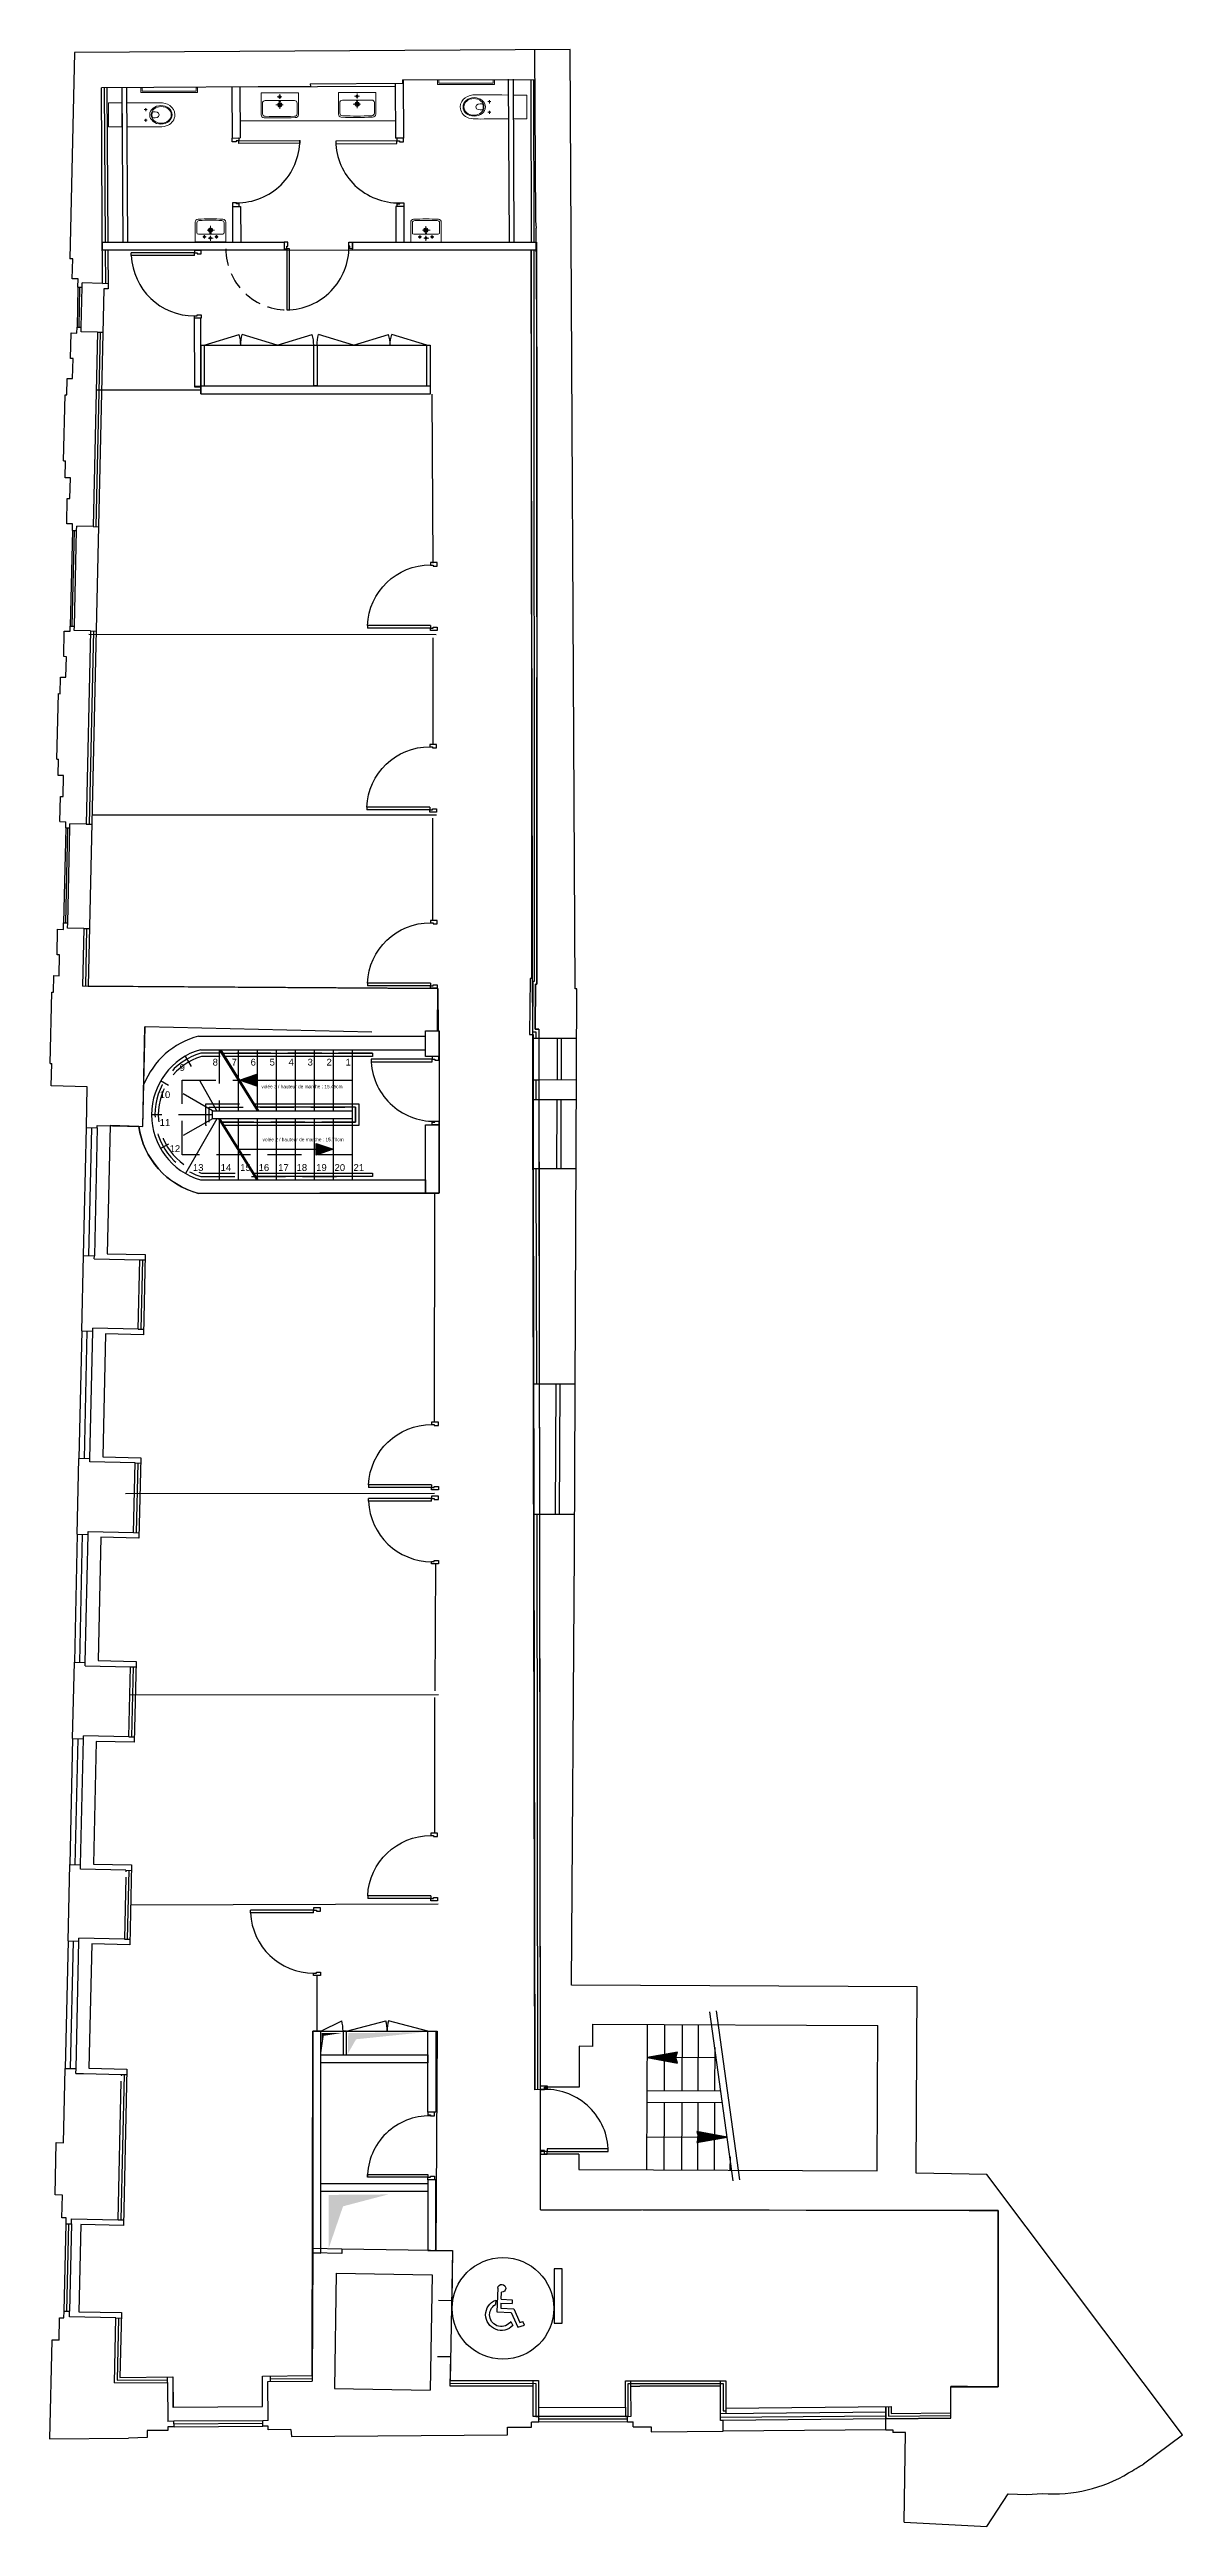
# Model space of a CAD drawing. Header units: metres. Extents: x -16.5 to 15.2, y -6.9 to 57.6.
# Drawn here: x -16.27 to 0.44, y 21.05 to 57.59 of the extents above; entities that cross this region are included whole.
import ezdxf

# ---------------------------------------------------------------- set-up
doc = ezdxf.new("R2010")
doc.units = ezdxf.units.M
doc.header["$LTSCALE"] = 2000
for name, pattern in [('92CRH-CVH 01 Structure_Diff$0$CACHE', [0.000375, 0.00025, -0.000125]), ('AXES2', [0.028575, 0.01905, -0.003175, 0.003175, -0.003175]), ('CACHE', [0.000375, 0.00025, -0.000125]), ('CACHE2', [0.004762, 0.003175, -0.001587]), ('HIDDEN2', [0.0001875, 0.000125, -6.25e-05])]:
    doc.linetypes.add(name, pattern=pattern)
doc.layers.get('0').update_dxf_attribs({"true_color": 0x000000})
for name, color, linetype, true_color in [('01-FAC_CHASSIS EXI', 4, 'Continuous', 0x00ffff), ('02-ISOLATION', 6, 'Continuous', 0xff00ff), ('A-num pièce', 1, 'Continuous', 0xff0000), ('A-placo', 30, 'Continuous', 0xff7f00), ('A-projet', 7, 'Continuous', 0x5b6280), ('A-vitré', 7, 'Continuous', 0x61becc)]:
    doc.layers.add(name, color=color, linetype=linetype, true_color=true_color)
doc.layers.add('A-portes', color=7, linetype='Continuous', lineweight=25, true_color=0x000000)
doc.styles.add('Arial Regular', font='arial.ttf')

msp = doc.modelspace()

# ---------------------------------------------------------------- texts
at = {"color": 0, "linetype": 'ByBlock', "lineweight": 18, "char_height": 0.1, "attachment_point": 1, "rotation": 359.5595, "style": 'Arial Regular'}
for s, insert, width in [('9', (-14.346, 42.621), 0.34348), ('8', (-13.859, 42.701), 0.34348), ('7', (-13.579, 42.701), 0.34239), ('6', (-13.299, 42.701), 0.34239), ('5', (-13.019, 42.701), 0.34457), ('4', (-12.739, 42.701), 0.3413), ('3', (-12.459, 42.701), 0.34239), ('2', (-12.179, 42.701), 0.34022), ('1', (-11.899, 42.701), 0.30435), ('10', (-14.64, 42.222), 0.49674), ('11', (-14.64, 41.811), 0.4587), ('12', (-14.494, 41.426), 0.49457), ('13', (-14.15, 41.147), 0.49674), ('14', (-13.741, 41.147), 0.49565), ('15', (-13.452, 41.147), 0.49891), ('16', (-13.181, 41.147), 0.49674), ('17', (-12.892, 41.147), 0.49674), ('18', (-12.621, 41.147), 0.49783), ('19', (-12.332, 41.147), 0.49783), ('20', (-12.061, 41.147), 0.49674), ('21', (-11.781, 41.147), 0.4587)]:
    msp.add_mtext(s, dxfattribs=dict(at, insert=insert, width=width))
at = {"color": 0, "linetype": 'Continuous', "lineweight": -2, "char_height": 0.05, "width": 2.46848, "attachment_point": 7, "style": 'Arial Regular'}
for s, insert in [('volée 3 / hauteur de marche : 15.45cm', (-13.14, 42.265)), ('volée 2 / hauteur de marche : 15.70cm', (-13.123, 41.484))]:
    msp.add_mtext(s, dxfattribs=dict(at, insert=insert))

# ---------------------------------------------------------------- blocks, each defined once
blk = doc.blocks.new('P_93100')
at = {"color": 0, "linetype": 'ByBlock', "lineweight": -2}
for p, q in [((0.425, 0.93), (0.465, 0.93)), ((0.425, 0), (0.425, 0.93)), ((0.465, 0), (0.465, 0.93)), ((-0.5, -0.1), (-0.5, 0)), ((-0.5, 0), (-0.465, 0)), ((-0.465, 0), (-0.465, -0.04)), ((0.425, 0), (0.465, 0)), ((0.465, 0), (0.465, -0.04)), ((0.5, 0), (0.465, 0)), ((0.5, -0.1), (0.5, 0)), ((-0.45, -0.1), (-0.5, -0.1)), ((-0.465, -0.04), (-0.45, -0.04)), ((-0.45, -0.04), (-0.45, -0.1)), ((0.465, -0.04), (0.45, -0.04)), ((0.45, -0.04), (0.45, -0.1)), ((0.45, -0.1), (0.5, -0.1))]:
    blk.add_line(p, q, dxfattribs=at)
blk.add_arc((0.465, 0), 0.931, 92.4628, 180, dxfattribs=at)
blk = doc.blocks.new('wc PMR')
at = {"color": 0, "linetype": 'ByBlock', "lineweight": -2}
for points in [[(-0.4, 0.241), (-0.4, 0.261), (-0.35, 0.261), (-0.35, 1.061), (-0.4, 1.061), (-0.4, 1.081), (-0.33, 1.081), (-0.33, 0.241)], [(0.175, -0.035), (0.175, -0.235), (-0.175, -0.235), (-0.175, -0.035)]]:
    blk.add_lwpolyline(points, close=True, dxfattribs=at)
for points in [[(-0.136, 0.672), (-0.105, 0.714), (-0.061, 0.745), (0, 0.745)], [(-0.178, 0.524), (-0.178, 0.572), (-0.167, 0.629), (-0.136, 0.672)], [(0.175, 0.035), (0.175, 0.035), (-0.175, 0.035), (-0.175, 0.035)], [(-0.098, 0.315), (-0.098, 0.315), (-0.052, 0.315), (-0.052, 0.315)], [(-0.078, 0.337), (-0.078, 0.337), (-0.078, 0.293), (-0.078, 0.293)], [(0.057, 0.315), (0.057, 0.315), (0.103, 0.315), (0.103, 0.315)], [(0.077, 0.337), (0.077, 0.337), (0.077, 0.294), (0.077, 0.294)]]:
    blk.add_open_spline(points, degree=3, dxfattribs=at)
for points, knots in [([(0, 0.745), (0, 0.745), (0.072, 0.745), (0.123, 0.702), (0.152, 0.647)], [0.5714286, 0.5714286, 0.5714286, 0.5714286, 0.5714286, 0.7142857, 0.7142857, 0.7142857, 0.7142857]), ([(-0.175, 0.035), (-0.175, 0.035), (-0.179, 0.311), (-0.179, 0.418), (-0.178, 0.524)], [0.1428571, 0.1428571, 0.1428571, 0.1428571, 0.1428572, 0.2857143, 0.2857143, 0.2857143, 0.2857143]), ([(0, 0.704), (0.075, 0.704), (0.136, 0.631), (0.136, 0.54), (0.136, 0.54), (0.136, 0.449), (0.075, 0.375), (0, 0.375), (0, 0.375), (-0.076, 0.375), (-0.137, 0.449), (-0.137, 0.54), (-0.137, 0.54), (-0.137, 0.631), (-0.076, 0.704), (0, 0.704)], [0, 0, 0, 0, 0.25, 0.25, 0.25, 0.25, 0.5, 0.5, 0.5, 0.5, 0.75, 0.75, 0.75, 0.75, 1, 1, 1, 1]), ([(0, 0.692), (0.068, 0.692), (0.123, 0.626), (0.123, 0.545), (0.123, 0.545), (0.123, 0.463), (0.068, 0.397), (0, 0.397), (0, 0.397), (-0.068, 0.397), (-0.123, 0.463), (-0.123, 0.545), (-0.123, 0.545), (-0.123, 0.626), (-0.068, 0.692), (0, 0.692)], [0, 0, 0, 0, 0.25, 0.25, 0.25, 0.25, 0.5, 0.5, 0.5, 0.5, 0.75, 0.75, 0.75, 0.75, 1, 1, 1, 1]), ([(0.045, 0.424), (0.045, 0.42), (0.042, 0.415), (0.038, 0.414), (0.038, 0.414), (0.026, 0.409), (0.013, 0.406), (0, 0.406), (0, 0.406), (-0.013, 0.406), (-0.026, 0.409), (-0.038, 0.414), (-0.038, 0.414), (-0.042, 0.415), (-0.045, 0.42), (-0.045, 0.425), (-0.045, 0.425), (-0.043, 0.457), (-0.046, 0.515), (0, 0.515), (0, 0.515), (0.046, 0.515), (0.044, 0.459), (0.045, 0.424)], [0, 0, 0, 0, 0.166667, 0.166667, 0.166667, 0.166667, 0.333333, 0.333333, 0.333333, 0.333333, 0.5, 0.5, 0.5, 0.5, 0.666667, 0.666667, 0.666667, 0.666667, 0.833333, 0.833333, 0.833333, 0.833333, 1, 1, 1, 1]), ([(0.152, 0.647), (0.152, 0.647), (0.171, 0.608), (0.178, 0.563), (0.178, 0.524)], [0.7142857, 0.7142857, 0.7142857, 0.7142857, 0.7142857, 0.8571429, 0.8571429, 0.8571429, 0.8571429]), ([(0.178, 0.524), (0.178, 0.524), (0.179, 0.417), (0.178, 0.311), (0.175, 0.035)], [0.8571429, 0.8571429, 0.8571429, 0.8571429, 0.8571429, 1, 1, 1, 1]), ([(-0.078, 0.322), (-0.074, 0.322), (-0.07, 0.319), (-0.07, 0.315), (-0.07, 0.315), (-0.07, 0.311), (-0.074, 0.307), (-0.078, 0.307), (-0.078, 0.307), (-0.082, 0.307), (-0.085, 0.311), (-0.085, 0.315), (-0.085, 0.315), (-0.085, 0.319), (-0.082, 0.322), (-0.078, 0.322)], [0, 0, 0, 0, 0.25, 0.25, 0.25, 0.25, 0.5, 0.5, 0.5, 0.5, 0.75, 0.75, 0.75, 0.75, 1, 1, 1, 1]), ([(0.077, 0.322), (0.082, 0.322), (0.085, 0.319), (0.085, 0.315), (0.085, 0.315), (0.085, 0.311), (0.082, 0.307), (0.077, 0.307), (0.077, 0.307), (0.073, 0.307), (0.07, 0.311), (0.07, 0.315), (0.07, 0.315), (0.07, 0.319), (0.073, 0.322), (0.077, 0.322)], [0, 0, 0, 0, 0.25, 0.25, 0.25, 0.25, 0.5, 0.5, 0.5, 0.5, 0.75, 0.75, 0.75, 0.75, 1, 1, 1, 1])]:
    blk.add_open_spline(points, degree=3, knots=knots, dxfattribs=at)
blk = doc.blocks.new('_U23')
at = {"color": 0, "linetype": 'ByBlock', "lineweight": -2}
for p, q in [((-0.059, 0.028), (-0.165, -0.093)), ((0.078, -0.006), (-0.059, 0.028)), ((-0.015, 0.115), (-0.025, 0.075)), ((0.091, 0.046), (-0.025, 0.075)), ((0.101, 0.086), (-0.015, 0.115)), ((0.091, 0.046), (0.078, -0.006)), ((0.101, 0.086), (0.119, 0.159)), ((0.17, 0.19), (0.108, -0.057)), ((0.154, 0.058), (0.143, 0.012)), ((-0.219, -0.108), (-0.192, -0.075)), ((-0.157, -0.149), (-0.219, -0.108)), ((-0.165, -0.093), (-0.192, -0.075)), ((-0.044, -0.019), (-0.157, -0.149)), ((-0.069, -0.111), (-0.1, -0.147)), ((0.108, -0.057), (-0.044, -0.019))]:
    blk.add_line(p, q, dxfattribs=at)
for centre, radius, start, end in [((0.051, -0.074), 0.168, 205.7208, 51.9423), ((0.051, -0.074), 0.126, 197.2374, 43.1014), ((0.129, 0.2), 0.0419, 345.9413, 255.9413)]:
    blk.add_arc(centre, radius, start, end, dxfattribs=at)
blk = doc.blocks.new('PORTE-GA')
at = {"color": 0, "linetype": 'Continuous', "lineweight": -2}
blk.add_line((0, 0), (-0.288, 0.958), dxfattribs=at)
at = {"color": 0, "linetype": 'ByBlock', "lineweight": -2}
blk.add_arc((0, 0), 1, 89.99886, 106.72288, dxfattribs=at)

# ---------------------------------------------------------------- hatches: boundary and pattern name
at = {"linetype": 'ByBlock', "lineweight": -2}
for points in [[(-13.461, 42.385), (-13.208, 42.472), (-13.208, 42.297)], [(-12.081, 41.365), (-12.334, 41.277), (-12.334, 41.452)], [(-12.251, 28.327), (-12.258, 28.023), (-12.221, 28.288), (-11.964, 28.328)], [(-11.86, 28.327), (-11.866, 28.023), (-11.744, 28.237), (-10.735, 28.341)], [(-7.002, 28.047), (-7.452, 27.968), (-7.003, 27.886), (-7.03, 27.966)], [(-6.72, 26.715), (-6.27, 26.793), (-6.719, 26.876), (-6.692, 26.795)], [(-12.147, 25.941), (-12.15, 25.148), (-11.936, 25.773), (-11.27, 25.948)]]:
    msp.add_hatch(color=0, dxfattribs=at).paths.add_polyline_path(points, flags=0)

# ---------------------------------------------------------------- linework, layer by layer
at = {"color": 0, "linetype": 'ByBlock', "lineweight": -2}
for p, q in [((-15.895, 57.546), (-15.964, 54.501)), ((-8.586, 57.588), (-15.895, 57.546)), ((-9.111, 57.585), (-9.097, 55.061)), ((-8.513, 43.734), (-8.586, 57.588)), ((-12.418, 57.042), (-15.498, 57.024)), ((-15.482, 54.139), (-15.498, 57.024)), ((-15.198, 57.026), (-15.185, 54.749)), ((-15.128, 57.026), (-15.115, 54.749)), ((-13.578, 57.035), (-13.574, 56.283)), ((-13.458, 57.036), (-13.454, 56.284)), ((-12.419, 57.082), (-11.059, 57.09)), ((-11.059, 57.14), (-9.109, 57.146)), ((-13.574, 56.283), (-13.454, 56.284)), ((-11.044, 56.282), (-11.164, 56.281)), ((-13.568, 55.273), (-13.448, 55.274)), ((-13.568, 55.273), (-13.565, 54.749)), ((-13.448, 55.274), (-13.445, 54.749)), ((-11.038, 55.272), (-11.158, 55.271)), ((-11.158, 55.271), (-11.158, 54.749)), ((-11.038, 55.272), (-11.038, 54.749)), ((-9.074, 52.855), (-9.086, 54.951)), ((-15.924, 54.499), (-15.964, 54.501)), ((-15.93, 54.207), (-15.924, 54.499)), ((-15.846, 54.085), (-15.843, 54.205)), ((-15.482, 54.139), (-15.784, 54.145)), ((-15.957, 53.031), (-15.948, 53.408)), ((-15.861, 53.406), (-15.859, 53.495)), ((-15.559, 53.421), (-15.624, 50.551)), ((-15.925, 52.734), (-15.918, 53.031)), ((-16.01, 52.496), (-16.004, 52.736)), ((-9.079, 43.801), (-9.074, 52.855)), ((-16.057, 51.521), (-16.035, 52.496)), ((-16.037, 51.271), (-16.032, 51.521)), ((-15.965, 50.964), (-15.958, 51.269)), ((-16.012, 50.594), (-16.004, 50.964)), ((-15.927, 50.493), (-15.925, 50.592)), ((-15.867, 50.492), (-15.865, 50.557)), ((-15.624, 50.551), (-15.865, 50.557)), ((-16.056, 48.633), (-16.048, 49.01)), ((-15.96, 49.008), (-15.959, 49.084)), ((-15.9, 49.017), (-15.899, 49.083)), ((-15.659, 49.012), (-15.723, 46.163)), ((-16.024, 48.329), (-16.017, 48.632)), ((-16.109, 48.086), (-16.104, 48.331)), ((-16.156, 47.121), (-16.135, 48.087)), ((-16.136, 46.879), (-16.131, 47.121)), ((-16.064, 46.568), (-16.057, 46.877)), ((-16.111, 46.199), (-16.103, 46.569)), ((-15.966, 46.106), (-15.964, 46.168)), ((-16.155, 44.235), (-16.147, 44.612)), ((-15.999, 44.628), (-15.997, 44.704)), ((-15.758, 44.623), (-15.777, 43.773)), ((-16.124, 43.926), (-16.117, 44.234)), ((-16.208, 43.682), (-16.203, 43.928)), ((-16.254, 42.63), (-16.23, 43.682)), ((-10.539, 43.737), (-15.777, 43.773)), ((-8.522, 35.429), (-8.488, 43.734)), ((-14.891, 41.703), (-14.858, 43.173)), ((-14.891, 41.703), (-14.858, 43.173)), ((-14.891, 41.703), (-14.858, 43.173)), ((-14.857, 43.176), (-11.51, 43.1)), ((-9.051, 43.139), (-9.027, 27.491)), ((-16.24, 42.3), (-16.232, 42.63)), ((-15.708, 42.288), (-16.24, 42.3)), ((-15.721, 41.685), (-15.708, 42.288)), ((-15.561, 41.681), (-15.561, 41.718)), ((-15.789, 38.688), (-15.764, 39.799)), ((-15.605, 39.749), (-15.604, 39.795)), ((-15.629, 38.684), (-15.628, 38.725)), ((-15.857, 35.689), (-15.831, 36.803)), ((-15.673, 36.753), (-15.671, 36.799)), ((-15.697, 35.685), (-15.696, 35.727)), ((-8.567, 29.033), (-8.522, 35.429)), ((-15.925, 32.673), (-15.899, 33.801)), ((-15.74, 33.748), (-15.739, 33.797)), ((-15.765, 32.669), (-15.764, 32.715)), ((-15.992, 29.688), (-15.967, 30.813)), ((-15.808, 30.746), (-15.807, 30.809)), ((-15.832, 29.684), (-15.831, 29.729)), ((-8.251, 28.132), (-8.25, 28.458)), ((-8.25, 28.458), (-4.048, 28.438)), ((-7.45, 28.454), (-7.46, 26.313)), ((-7.194, 28.453), (-7.199, 27.482)), ((-6.935, 28.452), (-6.939, 27.48)), ((-6.7, 28.451), (-6.704, 27.479)), ((-16.059, 26.71), (-16.034, 27.807)), ((-15.876, 27.733), (-15.874, 27.804)), ((-8.452, 28.133), (-8.455, 27.532)), ((-8.251, 28.132), (-8.452, 28.133)), ((-6.433, 27.964), (-7.03, 27.966)), ((-6.454, 28.116), (-6.457, 27.478)), ((-15.255, 25.573), (-15.208, 27.62)), ((-8.967, 27.491), (-8.967, 27.531)), ((-7.455, 27.483), (-6.365, 27.478)), ((-7.455, 27.31), (-6.341, 27.305)), ((-7.2, 27.308), (-7.204, 26.312)), ((-6.94, 27.307), (-6.945, 26.31)), ((-6.705, 27.306), (-6.709, 26.309)), ((-6.457, 27.305), (-6.462, 26.308)), ((-16.183, 25.942), (-16.165, 26.712)), ((-16.165, 26.712), (-16.059, 26.71)), ((-7.458, 26.799), (-6.692, 26.795)), ((-9.024, 26.081), (-9.025, 26.581)), ((-8.965, 26.541), (-8.965, 26.581)), ((-8.46, 26.542), (-8.46, 26.317)), ((-8.46, 26.317), (-4.058, 26.297)), ((-6.229, 26.502), (-6.23, 26.307)), ((-9.024, 25.721), (-9.024, 26.081)), ((-16.082, 25.605), (-16.075, 25.939)), ((-16.022, 25.516), (-16.02, 25.604)), ((-15.942, 25.514), (-15.94, 25.588)), ((-15.94, 25.588), (-15.255, 25.573)), ((-7.514, 25.719), (-2.702, 25.713)), ((-11.952, 25.146), (-10.32, 25.119)), ((-10.32, 25.12), (-10.331, 24.38)), ((-16.123, 23.796), (-16.116, 24.129)), ((-16.053, 24.127), (-16.051, 24.226)), ((-15.973, 24.141), (-15.971, 24.224)), ((-15.287, 24.126), (-15.973, 24.141)), ((-15.309, 23.169), (-15.287, 24.126)), ((-10.331, 24.38), (-10.528, 24.383)), ((-16.232, 23.799), (-16.265, 22.344)), ((-16.123, 23.796), (-16.232, 23.799)), ((-10.541, 23.558), (-10.345, 23.555)), ((-10.354, 23.122), (-10.345, 23.555)), ((-15.309, 23.169), (-14.525, 23.176)), ((-14.525, 23.176), (-14.52, 22.6)), ((-13.045, 23.189), (-12.394, 23.195)), ((-13.041, 22.611), (-13.045, 23.189)), ((-9.132, 22.672), (-9.134, 23.121)), ((-7.689, 22.675), (-7.69, 23.119)), ((-6.371, 23.118), (-7.558, 23.119)), ((-6.37, 22.614), (-6.371, 23.118)), ((-2.97, 22.647), (-2.971, 23.114)), ((-2.726, 23.113), (-2.971, 23.114)), ((-9.048, 22.671), (-9.132, 22.672)), ((-7.74, 22.674), (-7.689, 22.675)), ((-16.265, 22.344), (-15.102, 22.354)), ((-14.823, 22.361), (-15.102, 22.354)), ((-14.519, 22.466), (-14.825, 22.464)), ((-14.825, 22.464), (-14.823, 22.361)), ((-14.43, 22.601), (-14.52, 22.6)), ((-14.429, 22.521), (-14.52, 22.52)), ((-14.52, 22.52), (-14.519, 22.466)), ((-13.041, 22.611), (-13.119, 22.61)), ((-13.04, 22.531), (-13.119, 22.53)), ((-13.04, 22.476), (-13.04, 22.531)), ((-12.707, 22.479), (-13.04, 22.476)), ((-6.332, 22.614), (-6.37, 22.614)), ((-3.929, 22.477), (-6.331, 22.454)), ((-2.97, 22.647), (-3.931, 22.637)), ((-0.128, 21.974), (0.444, 22.402)), ((-2.439, 21.05), (-2.126, 21.533)), ((-2.126, 21.533), (-1.853, 21.522)), ((-1.853, 21.522), (-1.619, 21.538)), ((-3.658, 21.114), (-2.439, 21.05))]:
    msp.add_line(p, q, dxfattribs=at)
at = {"color": 0, "linetype": 'Continuous', "lineweight": -2}
for p, q in [((-13.984, 53.228), (-10.702, 53.228)), ((-12.036, 24.785), (-12.063, 23.085)), ((-12.036, 24.785), (-10.622, 24.762)), ((-12.063, 23.085), (-10.649, 23.062))]:
    msp.add_line(p, q, dxfattribs=at)
at = {"color": 0, "linetype": 'CACHE', "lineweight": -2}
msp.add_line((-8.488, 43.734), (-8.513, 43.734), dxfattribs=at)
at = {"color": 0, "linetype": 'CACHE2', "lineweight": -2}
msp.add_line((-10.622, 24.762), (-10.649, 23.062), dxfattribs=at)
at = {"color": 0, "linetype": 'ByBlock', "lineweight": -2}
for points in [[(-13.458, 57.036), (-11.168, 57.049)], [(-12.419, 57.082), (-12.418, 57.042)], [(-11.169, 57.089), (-11.164, 56.281)], [(-11.059, 57.14), (-11.059, 57.09)], [(-11.049, 57.14), (-11.044, 56.282)], [(-9.499, 57.149), (-9.485, 54.749)], [(-9.429, 57.149), (-9.415, 54.749)], [(-9.097, 55.061), (-9.086, 54.951)], [(-15.843, 54.205), (-15.93, 54.207)], [(-15.846, 54.085), (-15.786, 54.084)], [(-15.786, 54.084), (-15.784, 54.145)], [(-15.948, 53.408), (-15.861, 53.406)], [(-15.859, 53.495), (-15.799, 53.494)], [(-15.559, 53.421), (-15.801, 53.426), (-15.799, 53.494)], [(-15.918, 53.031), (-15.957, 53.031)], [(-16.004, 52.736), (-15.925, 52.734)], [(-16.035, 52.496), (-16.01, 52.496)], [(-16.057, 51.521), (-16.032, 51.521)], [(-15.958, 51.269), (-16.037, 51.271)], [(-16.004, 50.964), (-15.965, 50.964)], [(-15.925, 50.592), (-16.012, 50.594)], [(-15.927, 50.493), (-15.867, 50.492)], [(-16.048, 49.01), (-15.96, 49.008)], [(-15.959, 49.084), (-15.899, 49.083)], [(-15.659, 49.012), (-15.9, 49.017)], [(-16.017, 48.632), (-16.056, 48.633)], [(-16.104, 48.331), (-16.024, 48.329)], [(-16.135, 48.087), (-16.109, 48.086)], [(-16.156, 47.121), (-16.131, 47.121)], [(-16.057, 46.877), (-16.136, 46.879)], [(-16.103, 46.569), (-16.064, 46.568)], [(-16.111, 46.199), (-16.024, 46.197)], [(-16.026, 46.107), (-16.024, 46.197)], [(-16.026, 46.107), (-15.966, 46.106)], [(-15.723, 46.163), (-15.964, 46.168)], [(-16.147, 44.612), (-16.059, 44.61), (-16.057, 44.705)], [(-16.057, 44.705), (-15.997, 44.704)], [(-15.758, 44.623), (-15.999, 44.628)], [(-16.117, 44.234), (-16.155, 44.235)], [(-16.203, 43.928), (-16.124, 43.926)], [(-16.23, 43.682), (-16.208, 43.682)], [(-10.543, 43.114), (-10.539, 43.737)], [(-10.539, 43.737), (-10.543, 43.114)], [(-9.051, 43.139), (-9.103, 43.139), (-9.099, 43.802), (-9.079, 43.801)], [(-14.891, 41.703), (-14.857, 43.176)], [(-14.068, 43.035), (-10.722, 43.035)], [(-14.041, 42.835), (-10.722, 42.835)], [(-13.761, 42.835), (-13.201, 41.935)], [(-13.741, 42.835), (-13.181, 41.935)], [(-13.481, 42.835), (-13.481, 41.935)], [(-13.201, 42.835), (-13.201, 41.935)], [(-12.921, 42.835), (-12.921, 41.935)], [(-12.641, 42.835), (-12.641, 41.935)], [(-12.361, 42.835), (-12.361, 41.935)], [(-12.081, 42.835), (-12.081, 41.935)], [(-11.801, 42.835), (-11.801, 41.935)], [(-11.501, 42.785), (-11.501, 42.735)], [(-8.491, 42.998), (-9.051, 42.998)], [(-16.254, 42.63), (-16.232, 42.63)], [(-13.461, 42.385), (-11.801, 42.385)], [(-8.493, 42.392), (-9.05, 42.385)], [(-11.701, 42.035), (-11.701, 41.715), (-13.693, 41.715)], [(-13.257, 42.035), (-11.701, 42.035), (-11.701, 41.985)], [(-11.751, 41.985), (-13.226, 41.985), (-13.257, 42.035)], [(-13.257, 42.035), (-11.701, 42.035), (-11.701, 41.985)], [(-11.751, 41.985), (-13.226, 41.985), (-13.257, 42.035)], [(-8.494, 42.095), (-9.049, 42.094)], [(-15.721, 41.685), (-15.561, 41.681)], [(-15.561, 41.718), (-14.891, 41.703)], [(-13.796, 41.815), (-14.261, 41.008)], [(-13.775, 41.815), (-13.215, 40.915)], [(-13.761, 41.815), (-13.761, 40.915)], [(-13.755, 41.815), (-13.195, 40.915)], [(-13.724, 41.765), (-11.751, 41.765), (-11.751, 41.985)], [(-13.481, 41.815), (-13.481, 40.915)], [(-13.201, 41.815), (-13.201, 40.915)], [(-12.921, 41.815), (-12.921, 40.915)], [(-12.641, 41.815), (-12.641, 40.915)], [(-12.361, 41.815), (-12.361, 40.915)], [(-12.081, 41.815), (-12.081, 40.915)], [(-13.475, 41.365), (-12.081, 41.365)], [(-8.499, 41.078), (-9.048, 41.077)], [(-14.041, 40.915), (-10.722, 40.915), (-10.722, 40.715), (-14.068, 40.715)], [(-15.764, 39.799), (-15.604, 39.795)], [(-15.605, 39.749), (-14.935, 39.733)], [(-14.958, 38.71), (-14.935, 39.733)], [(-15.789, 38.688), (-15.629, 38.684)], [(-14.958, 38.71), (-15.628, 38.725)], [(-8.511, 37.9), (-9.043, 37.899)], [(-15.671, 36.799), (-15.831, 36.803)], [(-15.003, 36.738), (-15.673, 36.753)], [(-15.026, 35.712), (-15.003, 36.738)], [(-8.519, 35.98), (-9.04, 35.979)], [(-15.857, 35.689), (-15.697, 35.685)], [(-15.696, 35.727), (-15.026, 35.712)], [(-15.899, 33.801), (-15.739, 33.797)], [(-15.74, 33.748), (-15.07, 33.732)], [(-15.094, 32.7), (-15.07, 33.732)], [(-15.925, 32.673), (-15.765, 32.669)], [(-15.094, 32.7), (-15.764, 32.715)], [(-15.967, 30.813), (-15.807, 30.809)], [(-15.138, 30.731), (-15.808, 30.746)], [(-15.138, 30.731), (-15.139, 30.709)], [(-15.14, 30.629), (-15.161, 29.714)], [(-15.992, 29.688), (-15.832, 29.684)], [(-15.161, 29.714), (-15.831, 29.729)], [(0.444, 22.402), (-2.439, 26.241), (-3.484, 26.262), (-3.471, 29.01), (-8.567, 29.033)], [(-11.886, 28.007), (-11.886, 28.357), (-11.936, 28.357), (-11.936, 28.007), (-11.816, 28.007)], [(-4.058, 26.297), (-4.048, 28.438)], [(-16.034, 27.807), (-15.874, 27.804)], [(-15.876, 27.733), (-15.766, 27.731)], [(-15.766, 27.731), (-15.206, 27.719)], [(-15.206, 27.719), (-15.207, 27.7)], [(-8.967, 27.491), (-9.027, 27.491)], [(-8.455, 27.532), (-8.967, 27.531)], [(-8.965, 26.581), (-9.025, 26.581)], [(-8.46, 26.542), (-8.965, 26.541)], [(-16.075, 25.939), (-16.183, 25.942)], [(-16.02, 25.604), (-16.082, 25.605)], [(-9.024, 25.721), (-7.536, 25.719)], [(-2.702, 25.713), (-2.276, 25.713), (-2.276, 25.294), (-2.276, 23.109), (-2.726, 23.113)], [(-16.022, 25.516), (-15.942, 25.514)], [(-11.952, 25.146), (-11.954, 25.076), (-12.384, 25.086), (-12.394, 23.195)], [(-10.591, 25.124), (-10.32, 25.12)], [(-16.116, 24.129), (-16.053, 24.127)], [(-16.051, 24.226), (-15.971, 24.224)], [(-9.134, 23.121), (-10.354, 23.122)], [(-7.69, 23.119), (-7.558, 23.119)], [(-9.048, 22.591), (-9.048, 22.671)], [(-7.74, 22.594), (-7.74, 22.674)], [(-14.429, 22.521), (-14.43, 22.601)], [(-13.119, 22.53), (-13.119, 22.61)], [(-12.707, 22.479), (-12.697, 22.375), (-9.511, 22.403)], [(-9.511, 22.403), (-9.511, 22.515), (-9.157, 22.516)], [(-9.048, 22.591), (-9.157, 22.59)], [(-9.157, 22.516), (-9.157, 22.59)], [(-7.74, 22.594), (-7.656, 22.595)], [(-7.656, 22.52), (-7.656, 22.595)], [(-7.656, 22.52), (-7.393, 22.521), (-7.393, 22.444)], [(-7.393, 22.444), (-6.331, 22.454)], [(-6.331, 22.454), (-6.332, 22.614)], [(-3.929, 22.477), (-3.931, 22.637)], [(-3.929, 22.477), (-3.827, 22.478), (-3.826, 22.436)], [(-3.658, 21.114), (-3.639, 22.434), (-3.826, 22.436)]]:
    msp.add_lwpolyline(points, dxfattribs=at)
for points in [[(-13.574, 56.228), (-13.574, 56.283), (-13.474, 56.284), (-13.474, 56.244), (-13.514, 56.243), (-13.514, 56.228)], [(-11.044, 56.227), (-11.044, 56.282), (-11.144, 56.281), (-11.144, 56.241), (-11.104, 56.241), (-11.104, 56.226)], [(-13.473, 56.204), (-13.474, 56.244), (-12.574, 56.249), (-12.573, 56.209)], [(-11.143, 56.201), (-11.144, 56.241), (-12.044, 56.236), (-12.043, 56.196)], [(-13.568, 55.328), (-13.567, 55.273), (-13.467, 55.274), (-13.468, 55.314), (-13.508, 55.313), (-13.508, 55.328)], [(-11.038, 55.327), (-11.038, 55.272), (-11.138, 55.271), (-11.138, 55.311), (-11.098, 55.311), (-11.098, 55.326)], [(-15.485, 54.749), (-12.805, 54.749), (-12.805, 54.628), (-15.484, 54.628)], [(-12.75, 54.749), (-12.805, 54.749), (-12.805, 54.649), (-12.765, 54.649), (-12.765, 54.689), (-12.75, 54.689)], [(-12.725, 54.649), (-12.765, 54.649), (-12.765, 53.749), (-12.725, 53.749)], [(-11.85, 54.749), (-11.795, 54.749), (-11.795, 54.649), (-11.835, 54.649), (-11.835, 54.689), (-11.85, 54.689)], [(-11.795, 54.749), (-9.085, 54.749), (-9.084, 54.628), (-11.795, 54.628)], [(-13.724, 42.785), (-11.501, 42.785), (-11.501, 42.735), (-13.693, 42.735)], [(-10.722, 43.113), (-10.522, 43.114), (-10.522, 42.735), (-10.722, 42.735)], [(-13.461, 42.385), (-13.208, 42.472), (-13.208, 42.297)], [(-10.622, 42.655), (-10.622, 42.695), (-11.522, 42.695), (-11.522, 42.655)], [(-10.522, 42.68), (-10.522, 42.735), (-10.622, 42.735), (-10.622, 42.695), (-10.582, 42.695), (-10.582, 42.68)], [(-10.722, 41.725), (-10.522, 41.725), (-10.522, 40.715), (-10.722, 40.715)], [(-10.522, 41.78), (-10.522, 41.725), (-10.622, 41.725), (-10.622, 41.765), (-10.582, 41.765), (-10.582, 41.78)], [(-12.081, 41.365), (-12.334, 41.277), (-12.334, 41.452)], [(-13.257, 41.015), (-11.501, 41.015), (-11.501, 40.965), (-13.226, 40.965)], [(-12.264, 28.357), (-12.384, 28.357), (-12.384, 25.086), (-12.263, 25.083)], [(-10.686, 28.357), (-10.566, 28.357), (-10.566, 27.162), (-10.686, 27.162)], [(-12.264, 28.007), (-10.686, 28.007), (-10.686, 27.887), (-12.264, 27.887)], [(-7.002, 28.047), (-7.452, 27.968), (-7.003, 27.886), (-7.03, 27.966)], [(-9.024, 27.497), (-9.024, 27.552), (-8.924, 27.552), (-8.924, 27.512), (-8.964, 27.512), (-8.964, 27.497)], [(-10.587, 27.107), (-10.587, 27.162), (-10.686, 27.162), (-10.686, 27.122), (-10.647, 27.122), (-10.647, 27.107)], [(-6.72, 26.715), (-6.27, 26.793), (-6.719, 26.876), (-6.692, 26.795)], [(-9.024, 26.597), (-9.024, 26.542), (-8.924, 26.542), (-8.924, 26.582), (-8.964, 26.582), (-8.964, 26.597)], [(-8.924, 26.622), (-8.924, 26.582), (-8.024, 26.582), (-8.024, 26.622)], [(-12.263, 26.111), (-10.686, 26.111), (-10.686, 25.991), (-12.263, 25.991)], [(-10.686, 26.241), (-10.686, 26.201), (-11.577, 26.201), (-11.577, 26.241)], [(-10.587, 26.216), (-10.587, 26.162), (-10.686, 26.162), (-10.686, 26.201), (-10.647, 26.201), (-10.647, 26.216)], [(-10.567, 26.162), (-10.686, 26.162), (-10.686, 25.123), (-10.567, 25.122)], [(-12.384, 25.086), (-12.384, 25.153), (-11.952, 25.146), (-11.954, 25.076)]]:
    msp.add_lwpolyline(points, close=True, dxfattribs=at)
at = {"color": 0, "linetype": 'ByBlock', "lineweight": 18}
msp.add_lwpolyline([(-13.455, 56.536), (-11.165, 56.536)], dxfattribs=at)
at = {"color": 0, "linetype": 'Continuous', "lineweight": -2}
for points in [[(-14.034, 52.628), (-14.034, 53.228), (-13.984, 53.228), (-13.984, 52.628)], [(-10.702, 52.626), (-10.702, 53.228), (-10.652, 53.228), (-10.652, 52.626)], [(-11.801, 41.815), (-11.801, 40.915)], [(-12.264, 28.357), (-11.956, 28.51)], [(-11.886, 28.357), (-11.306, 28.51)], [(-10.686, 28.357), (-11.267, 28.51)]]:
    msp.add_lwpolyline(points, dxfattribs=at)
for points in [[(-12.368, 53.227), (-12.318, 53.227), (-12.318, 52.627), (-12.368, 52.627)], [(-13.584, 52.628), (-10.652, 52.626), (-10.652, 52.506), (-14.034, 52.508), (-14.034, 52.628)], [(-13.861, 41.935), (-11.801, 41.935), (-11.801, 41.815), (-13.861, 41.815)], [(-8.704, 24.851), (-8.824, 24.851), (-8.824, 24.051), (-8.704, 24.051)]]:
    msp.add_lwpolyline(points, close=True, dxfattribs=at)
at = {"color": 0, "linetype": '92CRH-CVH 01 Structure_Diff$0$CACHE', "lineweight": -2}
for points in [[(-11.501, 42.785), (-14.034, 42.785)], [(-13.761, 42.835), (-13.761, 41.935)], [(-11.801, 41.285), (-14.311, 41.285), (-14.311, 42.385), (-11.801, 42.385)], [(-13.796, 41.935), (-14.261, 42.741)], [(-11.501, 42.735), (-14.026, 42.735)], [(-13.861, 41.932), (-14.627, 42.375)], [(-13.861, 41.875), (-14.761, 41.875)], [(-13.861, 41.817), (-14.627, 41.375)], [(-14.034, 40.965), (-11.781, 40.965)], [(-14.026, 41.015), (-11.781, 41.015)]]:
    msp.add_lwpolyline(points, dxfattribs=at)
for points in [[(-13.961, 42.035), (-11.701, 42.035), (-11.701, 41.715), (-13.961, 41.715)], [(-13.911, 41.985), (-11.751, 41.985), (-11.751, 41.765), (-13.911, 41.765)]]:
    msp.add_lwpolyline(points, close=True, dxfattribs=at)
at = {"color": 0, "linetype": 'AXES2', "lineweight": -2}
for points in [[(-6.181, 26.151), (-6.527, 28.641)], [(-6.082, 26.165), (-6.428, 28.654)]]:
    msp.add_lwpolyline(points, dxfattribs=at)
at = {"color": 6, "linetype": 'ByBlock', "lineweight": -2, "true_color": 0xff00ff}
msp.add_circle((-9.578, 24.267, 0), 0.75, dxfattribs=at)
at = {"color": 0, "linetype": 'ByBlock', "lineweight": -2}
for centre, radius, start, end in [((-13.5, 56.254), 0.926, 269.4904, 359.7049), ((-11.118, 56.252), 0.926, 180.9947, 271.2092), ((-12.776, 54.674), 0.926, 270.6649, 0.8794), ((-13.761, 41.875), 1.2, 104.8351, 158.4229), ((-13.761, 41.875), 1, 106.2602, 253.7398), ((-10.596, 42.705), 0.926, 180.6649, 270.8794), ((-13.761, 41.875), 1.2, 188.1587, 255.1649), ((-8.95, 26.571), 0.926, 0.6649, 90.8794), ((-10.661, 26.191), 0.917, 89.1206, 179.3351), ((-1.45, 23.651), 2.119, 265.4303, 301.2709)]:
    msp.add_arc(centre, radius, start, end, dxfattribs=at)
at = {"color": 0, "linetype": 'HIDDEN2', "lineweight": -2}
msp.add_arc((-12.765, 54.649), 0.9, 180, 272.5473, dxfattribs=at)
at = {"color": 0, "linetype": '92CRH-CVH 01 Structure_Diff$0$CACHE', "lineweight": -2}
for radius, start, end in [(0.95, 106.6856, 253.3144), (0.9, 107.1462, 252.8538)]:
    msp.add_arc((-13.761, 41.875), radius, start, end, dxfattribs=at)
at = {"color": 0, "linetype": 'Continuous', "lineweight": -2}
for centre, start, end in [((-12.536, 28.357), 0, 14.7529), ((-11.886, 28.357), 0, 14.7529), ((-10.686, 28.357), 165.2471, 180)]:
    msp.add_arc(centre, 0.6, start, end, dxfattribs=at)
at = {"color": 0, "linetype": 'ByBlock', "lineweight": -2, "extrusion": (0, 0, -1)}
msp.add_arc((-38.074, -41.428), 74.021, 58.72908, 58.92962, dxfattribs=at)
at = {"color": 0, "linetype": 'ByBlock', "lineweight": 18}
for points, knots in [([(-13.145, 56.949), (-13.145, 56.949), (-12.595, 56.949), (-12.595, 56.949), (-12.595, 56.949), (-12.595, 56.949), (-12.594, 56.626), (-12.594, 56.626), (-12.594, 56.626), (-12.594, 56.603), (-12.613, 56.584), (-12.641, 56.584), (-12.641, 56.584), (-12.811, 56.577), (-12.932, 56.577), (-13.102, 56.583), (-13.102, 56.583), (-13.125, 56.584), (-13.144, 56.603), (-13.144, 56.626), (-13.144, 56.626), (-13.144, 56.626), (-13.145, 56.949), (-13.145, 56.949)], [0, 0, 0, 0, 0.142857, 0.142857, 0.142857, 0.142867, 0.285714, 0.285714, 0.285714, 0.285724, 0.428571, 0.428571, 0.428571, 0.428581, 0.571429, 0.571429, 0.571429, 0.571439, 0.714286, 0.714286, 0.714286, 0.714296, 1, 1, 1, 1]), ([(-13.087, 56.835), (-13.087, 56.835), (-12.652, 56.835), (-12.652, 56.835), (-12.652, 56.835), (-12.631, 56.835), (-12.614, 56.819), (-12.614, 56.799), (-12.614, 56.799), (-12.614, 56.799), (-12.614, 56.642), (-12.614, 56.642), (-12.614, 56.642), (-12.614, 56.621), (-12.631, 56.605), (-12.652, 56.605), (-12.652, 56.605), (-12.813, 56.599), (-12.925, 56.599), (-13.086, 56.604), (-13.086, 56.604), (-13.107, 56.605), (-13.124, 56.62), (-13.124, 56.641), (-13.124, 56.641), (-13.124, 56.641), (-13.125, 56.798), (-13.125, 56.798), (-13.125, 56.798), (-13.125, 56.818), (-13.107, 56.835), (-13.087, 56.835)], [0, 0, 0, 0, 0.111111, 0.111111, 0.111111, 0.111121, 0.222222, 0.222222, 0.222222, 0.222232, 0.333333, 0.333333, 0.333333, 0.333343, 0.444444, 0.444444, 0.444444, 0.444454, 0.555556, 0.555556, 0.555556, 0.555566, 0.666667, 0.666667, 0.666667, 0.666677, 0.777778, 0.777778, 0.777778, 0.777788, 1, 1, 1, 1]), ([(-12.869, 56.807), (-12.851, 56.807), (-12.837, 56.792), (-12.837, 56.775), (-12.837, 56.775), (-12.837, 56.757), (-12.851, 56.743), (-12.869, 56.743), (-12.869, 56.743), (-12.887, 56.743), (-12.901, 56.757), (-12.901, 56.775), (-12.901, 56.775), (-12.901, 56.792), (-12.887, 56.807), (-12.869, 56.807)], [0, 0, 0, 0, 0.2, 0.2, 0.2, 0.20001, 0.4, 0.4, 0.4, 0.40001, 0.6, 0.6, 0.6, 0.60001, 1, 1, 1, 1]), ([(-12.869, 56.795), (-12.858, 56.795), (-12.849, 56.786), (-12.849, 56.775), (-12.849, 56.775), (-12.849, 56.764), (-12.858, 56.755), (-12.869, 56.755), (-12.869, 56.755), (-12.88, 56.755), (-12.889, 56.764), (-12.889, 56.775), (-12.889, 56.775), (-12.889, 56.786), (-12.88, 56.795), (-12.869, 56.795)], [0, 0, 0, 0, 0.2, 0.2, 0.2, 0.20001, 0.4, 0.4, 0.4, 0.40001, 0.6, 0.6, 0.6, 0.60001, 1, 1, 1, 1]), ([(-12.857, 56.903), (-12.85, 56.896), (-12.85, 56.885), (-12.857, 56.878), (-12.857, 56.878), (-12.863, 56.872), (-12.874, 56.872), (-12.881, 56.878), (-12.881, 56.878), (-12.888, 56.885), (-12.888, 56.896), (-12.881, 56.903), (-12.881, 56.903), (-12.875, 56.91), (-12.863, 56.91), (-12.857, 56.903)], [0, 0, 0, 0, 0.2, 0.2, 0.2, 0.20001, 0.4, 0.4, 0.4, 0.40001, 0.6, 0.6, 0.6, 0.60001, 1, 1, 1, 1]), ([(-12.869, 56.828), (-12.862, 56.828), (-12.857, 56.827), (-12.857, 56.825), (-12.857, 56.825), (-12.858, 56.823), (-12.863, 56.821), (-12.869, 56.821), (-12.869, 56.821), (-12.876, 56.821), (-12.881, 56.823), (-12.881, 56.825), (-12.881, 56.825), (-12.881, 56.827), (-12.875, 56.828), (-12.869, 56.828)], [0, 0, 0, 0, 0.2, 0.2, 0.2, 0.20001, 0.4, 0.4, 0.4, 0.40001, 0.6, 0.6, 0.6, 0.60001, 1, 1, 1, 1]), ([(-12.004, 56.956), (-12.004, 56.956), (-11.455, 56.956), (-11.455, 56.956), (-11.455, 56.956), (-11.455, 56.956), (-11.454, 56.634), (-11.454, 56.634), (-11.454, 56.634), (-11.454, 56.611), (-11.473, 56.592), (-11.501, 56.591), (-11.501, 56.591), (-11.671, 56.585), (-11.792, 56.584), (-11.962, 56.59), (-11.962, 56.59), (-11.985, 56.591), (-12.004, 56.61), (-12.004, 56.634), (-12.004, 56.634), (-12.004, 56.634), (-12.004, 56.956), (-12.004, 56.956)], [0, 0, 0, 0, 0.142857, 0.142857, 0.142857, 0.142867, 0.285714, 0.285714, 0.285714, 0.285724, 0.428571, 0.428571, 0.428571, 0.428581, 0.571429, 0.571429, 0.571429, 0.571439, 0.714286, 0.714286, 0.714286, 0.714296, 1, 1, 1, 1]), ([(-11.946, 56.842), (-11.946, 56.842), (-11.512, 56.843), (-11.512, 56.843), (-11.512, 56.843), (-11.491, 56.843), (-11.474, 56.826), (-11.474, 56.806), (-11.474, 56.806), (-11.474, 56.806), (-11.474, 56.649), (-11.474, 56.649), (-11.474, 56.649), (-11.474, 56.629), (-11.491, 56.612), (-11.512, 56.612), (-11.512, 56.612), (-11.673, 56.606), (-11.785, 56.606), (-11.946, 56.611), (-11.946, 56.611), (-11.967, 56.612), (-11.984, 56.628), (-11.984, 56.648), (-11.984, 56.648), (-11.984, 56.648), (-11.984, 56.805), (-11.984, 56.805), (-11.984, 56.805), (-11.985, 56.825), (-11.967, 56.842), (-11.946, 56.842)], [0, 0, 0, 0, 0.111111, 0.111111, 0.111111, 0.111121, 0.222222, 0.222222, 0.222222, 0.222232, 0.333333, 0.333333, 0.333333, 0.333343, 0.444444, 0.444444, 0.444444, 0.444454, 0.555556, 0.555556, 0.555556, 0.555566, 0.666667, 0.666667, 0.666667, 0.666677, 0.777778, 0.777778, 0.777778, 0.777788, 1, 1, 1, 1]), ([(-11.729, 56.814), (-11.711, 56.814), (-11.697, 56.8), (-11.697, 56.782), (-11.697, 56.782), (-11.697, 56.765), (-11.711, 56.75), (-11.729, 56.75), (-11.729, 56.75), (-11.747, 56.75), (-11.761, 56.764), (-11.761, 56.782), (-11.761, 56.782), (-11.761, 56.8), (-11.747, 56.814), (-11.729, 56.814)], [0, 0, 0, 0, 0.2, 0.2, 0.2, 0.20001, 0.4, 0.4, 0.4, 0.40001, 0.6, 0.6, 0.6, 0.60001, 1, 1, 1, 1]), ([(-11.729, 56.802), (-11.718, 56.802), (-11.709, 56.793), (-11.709, 56.782), (-11.709, 56.782), (-11.709, 56.771), (-11.718, 56.762), (-11.729, 56.762), (-11.729, 56.762), (-11.74, 56.762), (-11.749, 56.771), (-11.749, 56.782), (-11.749, 56.782), (-11.749, 56.793), (-11.74, 56.802), (-11.729, 56.802)], [0, 0, 0, 0, 0.2, 0.2, 0.2, 0.20001, 0.4, 0.4, 0.4, 0.40001, 0.6, 0.6, 0.6, 0.60001, 1, 1, 1, 1]), ([(-11.717, 56.911), (-11.71, 56.904), (-11.71, 56.893), (-11.716, 56.886), (-11.716, 56.886), (-11.723, 56.879), (-11.734, 56.879), (-11.741, 56.886), (-11.741, 56.886), (-11.748, 56.893), (-11.748, 56.904), (-11.741, 56.911), (-11.741, 56.911), (-11.734, 56.917), (-11.723, 56.917), (-11.717, 56.911)], [0, 0, 0, 0, 0.2, 0.2, 0.2, 0.20001, 0.4, 0.4, 0.4, 0.40001, 0.6, 0.6, 0.6, 0.60001, 1, 1, 1, 1]), ([(-11.729, 56.836), (-11.722, 56.836), (-11.717, 56.834), (-11.717, 56.832), (-11.717, 56.832), (-11.717, 56.83), (-11.723, 56.829), (-11.729, 56.829), (-11.729, 56.829), (-11.736, 56.829), (-11.741, 56.83), (-11.741, 56.832), (-11.741, 56.832), (-11.741, 56.834), (-11.735, 56.836), (-11.729, 56.836)], [0, 0, 0, 0, 0.2, 0.2, 0.2, 0.20001, 0.4, 0.4, 0.4, 0.40001, 0.6, 0.6, 0.6, 0.60001, 1, 1, 1, 1]), ([(-13.667, 54.75), (-13.667, 54.75), (-14.117, 54.75), (-14.117, 54.75), (-14.117, 54.75), (-14.117, 54.75), (-14.117, 55.043), (-14.117, 55.043), (-14.117, 55.043), (-14.117, 55.067), (-14.099, 55.085), (-14.075, 55.085), (-14.075, 55.085), (-13.953, 55.092), (-13.831, 55.092), (-13.708, 55.086), (-13.708, 55.086), (-13.685, 55.085), (-13.667, 55.067), (-13.667, 55.043), (-13.667, 55.043), (-13.667, 55.043), (-13.667, 54.75), (-13.667, 54.75)], [0, 0, 0, 0, 0.142857, 0.142857, 0.142857, 0.142867, 0.285714, 0.285714, 0.285714, 0.285724, 0.428571, 0.428571, 0.428571, 0.428581, 0.571429, 0.571429, 0.571429, 0.571439, 0.714286, 0.714286, 0.714286, 0.714296, 1, 1, 1, 1]), ([(-13.709, 54.866), (-13.709, 54.866), (-14.07, 54.866), (-14.07, 54.866), (-14.07, 54.866), (-14.09, 54.866), (-14.092, 54.873), (-14.092, 54.889), (-14.092, 54.889), (-14.092, 54.889), (-14.092, 55.034), (-14.092, 55.034), (-14.092, 55.034), (-14.092, 55.052), (-14.076, 55.065), (-14.058, 55.066), (-14.058, 55.066), (-13.947, 55.072), (-13.836, 55.072), (-13.725, 55.066), (-13.725, 55.066), (-13.706, 55.065), (-13.692, 55.052), (-13.692, 55.034), (-13.692, 55.034), (-13.692, 55.034), (-13.692, 54.887), (-13.692, 54.887), (-13.692, 54.887), (-13.692, 54.881), (-13.691, 54.866), (-13.709, 54.866)], [0, 0, 0, 0, 0.111111, 0.111111, 0.111111, 0.111121, 0.222222, 0.222222, 0.222222, 0.222232, 0.333333, 0.333333, 0.333333, 0.333343, 0.444444, 0.444444, 0.444444, 0.444454, 0.555556, 0.555556, 0.555556, 0.555566, 0.666667, 0.666667, 0.666667, 0.666677, 0.777778, 0.777778, 0.777778, 0.777788, 1, 1, 1, 1]), ([(-13.892, 54.894), (-13.909, 54.894), (-13.924, 54.908), (-13.924, 54.926), (-13.924, 54.926), (-13.924, 54.943), (-13.909, 54.958), (-13.892, 54.958), (-13.892, 54.958), (-13.874, 54.958), (-13.86, 54.943), (-13.86, 54.926), (-13.86, 54.926), (-13.86, 54.908), (-13.874, 54.894), (-13.892, 54.894)], [0, 0, 0, 0, 0.2, 0.2, 0.2, 0.20001, 0.4, 0.4, 0.4, 0.40001, 0.6, 0.6, 0.6, 0.60001, 1, 1, 1, 1]), ([(-13.892, 54.906), (-13.903, 54.906), (-13.912, 54.915), (-13.912, 54.926), (-13.912, 54.926), (-13.912, 54.937), (-13.903, 54.946), (-13.892, 54.946), (-13.892, 54.946), (-13.881, 54.946), (-13.872, 54.937), (-13.872, 54.926), (-13.872, 54.926), (-13.872, 54.915), (-13.881, 54.906), (-13.892, 54.906)], [0, 0, 0, 0, 0.2, 0.2, 0.2, 0.20001, 0.4, 0.4, 0.4, 0.40001, 0.6, 0.6, 0.6, 0.60001, 1, 1, 1, 1]), ([(-13.904, 54.796), (-13.911, 54.803), (-13.911, 54.814), (-13.904, 54.82), (-13.904, 54.82), (-13.898, 54.827), (-13.886, 54.827), (-13.88, 54.82), (-13.88, 54.82), (-13.873, 54.814), (-13.873, 54.803), (-13.88, 54.796), (-13.88, 54.796), (-13.886, 54.789), (-13.898, 54.789), (-13.904, 54.796)], [0, 0, 0, 0, 0.2, 0.2, 0.2, 0.20001, 0.4, 0.4, 0.4, 0.40001, 0.6, 0.6, 0.6, 0.60001, 1, 1, 1, 1]), ([(-13.892, 54.872), (-13.898, 54.872), (-13.904, 54.874), (-13.903, 54.876), (-13.903, 54.876), (-13.903, 54.878), (-13.898, 54.879), (-13.891, 54.879), (-13.891, 54.879), (-13.885, 54.879), (-13.88, 54.877), (-13.88, 54.875), (-13.88, 54.875), (-13.88, 54.874), (-13.885, 54.872), (-13.892, 54.872)], [0, 0, 0, 0, 0.2, 0.2, 0.2, 0.20001, 0.4, 0.4, 0.4, 0.40001, 0.6, 0.6, 0.6, 0.60001, 1, 1, 1, 1]), ([(-10.488, 54.749), (-10.488, 54.749), (-10.938, 54.749), (-10.938, 54.749), (-10.938, 54.749), (-10.938, 54.749), (-10.938, 55.042), (-10.938, 55.042), (-10.938, 55.042), (-10.938, 55.065), (-10.92, 55.084), (-10.897, 55.084), (-10.897, 55.084), (-10.774, 55.091), (-10.652, 55.091), (-10.529, 55.085), (-10.529, 55.085), (-10.506, 55.083), (-10.488, 55.065), (-10.488, 55.042), (-10.488, 55.042), (-10.488, 55.042), (-10.488, 54.749), (-10.488, 54.749)], [0, 0, 0, 0, 0.142857, 0.142857, 0.142857, 0.142867, 0.285714, 0.285714, 0.285714, 0.285724, 0.428571, 0.428571, 0.428571, 0.428581, 0.571429, 0.571429, 0.571429, 0.571439, 0.714286, 0.714286, 0.714286, 0.714296, 1, 1, 1, 1]), ([(-10.531, 54.865), (-10.531, 54.865), (-10.891, 54.865), (-10.891, 54.865), (-10.891, 54.865), (-10.911, 54.865), (-10.913, 54.872), (-10.913, 54.887), (-10.913, 54.887), (-10.913, 54.887), (-10.913, 55.033), (-10.913, 55.033), (-10.913, 55.033), (-10.913, 55.05), (-10.898, 55.063), (-10.879, 55.064), (-10.879, 55.064), (-10.768, 55.07), (-10.657, 55.07), (-10.546, 55.064), (-10.546, 55.064), (-10.528, 55.063), (-10.513, 55.05), (-10.513, 55.033), (-10.513, 55.033), (-10.513, 55.033), (-10.513, 54.886), (-10.513, 54.886), (-10.513, 54.886), (-10.513, 54.879), (-10.512, 54.865), (-10.531, 54.865)], [0, 0, 0, 0, 0.111111, 0.111111, 0.111111, 0.111121, 0.222222, 0.222222, 0.222222, 0.222232, 0.333333, 0.333333, 0.333333, 0.333343, 0.444444, 0.444444, 0.444444, 0.444454, 0.555556, 0.555556, 0.555556, 0.555566, 0.666667, 0.666667, 0.666667, 0.666677, 0.777778, 0.777778, 0.777778, 0.777788, 1, 1, 1, 1]), ([(-10.713, 54.892), (-10.73, 54.892), (-10.745, 54.907), (-10.745, 54.924), (-10.745, 54.924), (-10.745, 54.942), (-10.73, 54.956), (-10.713, 54.956), (-10.713, 54.956), (-10.695, 54.956), (-10.681, 54.942), (-10.681, 54.924), (-10.681, 54.924), (-10.681, 54.907), (-10.695, 54.892), (-10.713, 54.892)], [0, 0, 0, 0, 0.2, 0.2, 0.2, 0.20001, 0.4, 0.4, 0.4, 0.40001, 0.6, 0.6, 0.6, 0.60001, 1, 1, 1, 1]), ([(-10.713, 54.904), (-10.724, 54.904), (-10.733, 54.913), (-10.733, 54.924), (-10.733, 54.924), (-10.733, 54.935), (-10.724, 54.944), (-10.713, 54.944), (-10.713, 54.944), (-10.702, 54.944), (-10.693, 54.935), (-10.693, 54.924), (-10.693, 54.924), (-10.693, 54.913), (-10.702, 54.904), (-10.713, 54.904)], [0, 0, 0, 0, 0.2, 0.2, 0.2, 0.20001, 0.4, 0.4, 0.4, 0.40001, 0.6, 0.6, 0.6, 0.60001, 1, 1, 1, 1]), ([(-10.725, 54.794), (-10.732, 54.801), (-10.732, 54.812), (-10.725, 54.819), (-10.725, 54.819), (-10.719, 54.826), (-10.708, 54.826), (-10.701, 54.819), (-10.701, 54.819), (-10.694, 54.812), (-10.694, 54.801), (-10.701, 54.794), (-10.701, 54.794), (-10.708, 54.787), (-10.719, 54.787), (-10.725, 54.794)], [0, 0, 0, 0, 0.2, 0.2, 0.2, 0.20001, 0.4, 0.4, 0.4, 0.40001, 0.6, 0.6, 0.6, 0.60001, 1, 1, 1, 1]), ([(-10.713, 54.871), (-10.72, 54.871), (-10.725, 54.872), (-10.725, 54.874), (-10.725, 54.874), (-10.724, 54.876), (-10.719, 54.878), (-10.712, 54.878), (-10.712, 54.878), (-10.706, 54.878), (-10.701, 54.876), (-10.701, 54.874), (-10.701, 54.874), (-10.701, 54.872), (-10.707, 54.871), (-10.713, 54.871)], [0, 0, 0, 0, 0.2, 0.2, 0.2, 0.20001, 0.4, 0.4, 0.4, 0.40001, 0.6, 0.6, 0.6, 0.60001, 1, 1, 1, 1])]:
    msp.add_open_spline(points, degree=3, knots=knots, dxfattribs=at)
for points in [[(-12.819, 56.775), (-12.819, 56.775), (-12.929, 56.774), (-12.929, 56.774)], [(-12.837, 56.891), (-12.837, 56.891), (-12.909, 56.891), (-12.909, 56.891)], [(-12.869, 56.859), (-12.869, 56.859), (-12.869, 56.931), (-12.869, 56.931)], [(-12.869, 56.824), (-12.869, 56.824), (-12.869, 56.714), (-12.869, 56.714)], [(-11.679, 56.782), (-11.679, 56.782), (-11.789, 56.782), (-11.789, 56.782)], [(-11.696, 56.899), (-11.696, 56.899), (-11.769, 56.899), (-11.769, 56.899)], [(-11.729, 56.867), (-11.729, 56.867), (-11.729, 56.939), (-11.729, 56.939)], [(-11.729, 56.832), (-11.729, 56.832), (-11.729, 56.722), (-11.729, 56.722)], [(-13.957, 54.826), (-13.957, 54.826), (-14.006, 54.826), (-14.006, 54.826)], [(-13.982, 54.802), (-13.982, 54.802), (-13.982, 54.848), (-13.982, 54.848)], [(-13.942, 54.926), (-13.942, 54.926), (-13.832, 54.926), (-13.832, 54.926)], [(-13.924, 54.808), (-13.924, 54.808), (-13.852, 54.808), (-13.852, 54.808)], [(-13.892, 54.876), (-13.892, 54.876), (-13.892, 54.986), (-13.892, 54.986)], [(-13.892, 54.84), (-13.892, 54.84), (-13.892, 54.767), (-13.892, 54.767)], [(-13.777, 54.826), (-13.777, 54.826), (-13.826, 54.826), (-13.826, 54.826)], [(-13.802, 54.802), (-13.802, 54.802), (-13.802, 54.848), (-13.802, 54.848)], [(-10.778, 54.824), (-10.778, 54.824), (-10.827, 54.824), (-10.827, 54.824)], [(-10.803, 54.801), (-10.803, 54.801), (-10.803, 54.847), (-10.803, 54.847)], [(-10.763, 54.924), (-10.763, 54.924), (-10.653, 54.924), (-10.653, 54.924)], [(-10.713, 54.875), (-10.713, 54.875), (-10.713, 54.985), (-10.713, 54.985)], [(-10.713, 54.838), (-10.713, 54.838), (-10.713, 54.766), (-10.713, 54.766)], [(-10.598, 54.824), (-10.598, 54.824), (-10.647, 54.824), (-10.647, 54.824)], [(-10.623, 54.801), (-10.623, 54.801), (-10.623, 54.847), (-10.623, 54.847)], [(-10.745, 54.806), (-10.745, 54.806), (-10.673, 54.806), (-10.673, 54.806)]]:
    msp.add_open_spline(points, degree=3, dxfattribs=at)
for points in [[(-13.982, 54.81), (-13.967, 54.81), (-13.967, 54.825), (-13.967, 54.84), (-13.982, 54.84), (-13.997, 54.84), (-13.997, 54.825), (-13.997, 54.81), (-13.982, 54.81)], [(-13.787, 54.825), (-13.787, 54.84), (-13.802, 54.84), (-13.817, 54.84), (-13.817, 54.825), (-13.817, 54.81), (-13.802, 54.81), (-13.787, 54.81), (-13.787, 54.825)], [(-10.803, 54.809), (-10.788, 54.809), (-10.788, 54.824), (-10.788, 54.839), (-10.803, 54.839), (-10.818, 54.839), (-10.818, 54.824), (-10.818, 54.809), (-10.803, 54.809)], [(-10.608, 54.824), (-10.608, 54.839), (-10.623, 54.839), (-10.638, 54.839), (-10.638, 54.824), (-10.638, 54.809), (-10.623, 54.809), (-10.608, 54.809), (-10.608, 54.824)]]:
    msp.add_rational_spline(points, [1, 0.707106781187, 1, 0.707106781187, 1, 0.707106781187, 1, 0.707106781187, 1], degree=2, knots=[0, 0, 0, 1.570796, 1.570796, 3.141593, 3.141593, 4.712389, 4.712389, 6.283185, 6.283185, 6.283185], dxfattribs=at)
at = {"layer": '01-FAC_CHASSIS EXI', "linetype": 'Continuous'}
for p, q in [((-15.829, 53.495), (-15.816, 54.084)), ((-15.929, 49.083), (-15.897, 50.493)), ((-16.027, 44.705), (-15.996, 46.107)), ((-15.684, 39.797), (-15.641, 41.683)), ((-15.751, 36.801), (-15.709, 38.686)), ((-15.819, 33.799), (-15.777, 35.687)), ((-15.887, 30.811), (-15.845, 32.671)), ((-15.954, 27.805), (-15.912, 29.686)), ((-16.011, 24.225), (-15.982, 25.515)), ((-6.37, 22.66), (-3.931, 22.684)), ((-13.119, 22.57), (-14.43, 22.561)), ((-7.74, 22.634), (-9.048, 22.631))]:
    msp.add_line(p, q, dxfattribs=at)
at = {"layer": '01-FAC_CHASSIS EXI'}
for p, q in [((-8.775, 42.389), (-8.773, 42.998)), ((-8.715, 42.39), (-8.713, 42.998)), ((-8.781, 41.077), (-8.777, 42.094)), ((-8.721, 41.077), (-8.717, 42.094)), ((-8.802, 35.98), (-8.794, 37.9)), ((-8.742, 35.98), (-8.734, 37.9)), ((-3.931, 22.737), (-6.37, 22.714)), ((-3.931, 22.637), (-6.332, 22.614))]:
    msp.add_line(p, q, dxfattribs=at)
for points in [[(-15.846, 54.085), (-15.859, 53.495)], [(-15.799, 53.494), (-15.786, 54.084)], [(-15.927, 50.493), (-15.959, 49.084)], [(-15.899, 49.083), (-15.867, 50.492)], [(-16.026, 46.107), (-16.057, 44.705)], [(-15.997, 44.704), (-15.966, 46.106)], [(-15.764, 39.799), (-15.721, 41.685)], [(-15.561, 41.681), (-15.604, 39.795)], [(-15.789, 38.688), (-15.831, 36.803)], [(-15.671, 36.799), (-15.629, 38.684)], [(-15.857, 35.689), (-15.899, 33.801)], [(-15.739, 33.797), (-15.697, 35.685)], [(-15.925, 32.673), (-15.967, 30.813)], [(-15.807, 30.809), (-15.765, 32.669)], [(-15.992, 29.688), (-16.034, 27.807)], [(-15.874, 27.804), (-15.832, 29.684)], [(-16.051, 24.226), (-16.022, 25.516)], [(-15.942, 25.514), (-15.971, 24.224)], [(-7.74, 22.674), (-9.048, 22.671)], [(-13.119, 22.61), (-14.43, 22.601)], [(-14.429, 22.521), (-13.119, 22.53)], [(-7.74, 22.594), (-9.048, 22.588)]]:
    msp.add_lwpolyline(points, dxfattribs=at)
at = {"layer": '02-ISOLATION', "linetype": 'Continuous'}
for p, q in [((-15.482, 54.139), (-15.402, 54.14)), ((-15.624, 50.551), (-15.544, 50.55)), ((-15.723, 46.163), (-15.643, 46.161)), ((-9.043, 37.899), (-9.124, 37.899)), ((-9.053, 22.804), (-9.052, 22.671)), ((-7.769, 22.808), (-7.769, 22.674)), ((-6.291, 22.795), (-6.291, 22.715))]:
    msp.add_line(p, q, dxfattribs=at)
at = {"layer": '02-ISOLATION'}
for points in [[(-15.458, 57.025), (-15.445, 54.749)], [(-9.126, 57.146), (-9.124, 54.749)], [(-15.444, 54.628), (-15.442, 54.139)], [(-9.124, 54.628), (-9.119, 43.842), (-9.138, 43.843), (-9.143, 43.099), (-9.091, 43.099), (-9.091, 42.998)], [(-15.519, 53.42), (-15.584, 50.551)], [(-15.619, 49.011), (-15.683, 46.162)], [(-15.718, 44.622), (-15.737, 43.772)], [(-9.091, 42.385), (-9.091, 42.094)], [(-9.091, 41.077), (-9.091, 41.064), (-9.084, 37.899)], [(-14.896, 39.733), (-14.918, 38.71)], [(-14.963, 36.737), (-14.986, 35.711)], [(-9.08, 35.979), (-9.08, 35.979), (-9.067, 27.491)], [(-15.03, 33.732), (-15.054, 32.699)], [(-15.098, 30.73), (-15.121, 29.713)], [(-15.166, 27.718), (-15.215, 25.572)], [(-15.247, 24.125), (-15.268, 23.21), (-14.525, 23.215)], [(-13.005, 23.23), (-12.395, 23.235)], [(-10.354, 23.162), (-9.094, 23.161), (-9.095, 22.671), (-9.055, 22.671)], [(-7.769, 22.674), (-7.729, 22.674), (-7.73, 23.159), (-6.331, 23.158), (-6.331, 22.754), (-6.291, 22.755)], [(-3.892, 22.818), (-3.891, 22.678), (-2.97, 22.687)]]:
    msp.add_lwpolyline(points, dxfattribs=at)
at = {"layer": '02-ISOLATION', "linetype": 'Continuous'}
for points in [[(-15.418, 57.025), (-15.405, 54.749)], [(-9.166, 57.146), (-9.164, 54.749)], [(-15.404, 54.628), (-15.401, 54.058), (-15.465, 54.059), (-15.697, 43.771)], [(-9.164, 54.628), (-9.159, 43.883), (-9.178, 43.884), (-9.184, 43.059), (-9.131, 43.059), (-9.131, 41.064), (-9.12, 35.979), (-9.107, 27.491)], [(-9.084, 54.628), (-9.079, 43.801), (-9.099, 43.802), (-9.103, 43.139), (-9.051, 43.139), (-9.051, 41.064), (-9.04, 35.979), (-9.027, 27.491)], [(-15.559, 53.421), (-15.479, 53.419)], [(-15.659, 49.012), (-15.579, 49.01)], [(-15.758, 44.623), (-15.678, 44.621)], [(-9.051, 42.998), (-9.131, 42.998)], [(-9.05, 42.385), (-9.131, 42.385)], [(-9.049, 42.094), (-9.131, 42.094)], [(-15.371, 41.714), (-15.413, 39.824), (-14.853, 39.812), (-14.88, 38.628), (-15.44, 38.641), (-15.481, 36.828), (-14.921, 36.816), (-14.948, 35.63), (-15.508, 35.643), (-15.549, 33.823), (-14.989, 33.811), (-15.016, 32.618), (-15.575, 32.631), (-15.616, 30.822), (-15.056, 30.809), (-15.083, 29.632), (-15.643, 29.645), (-15.684, 27.81), (-15.124, 27.797), (-15.176, 25.491), (-15.802, 25.505), (-15.831, 24.218), (-15.205, 24.204), (-15.227, 23.25), (-14.445, 23.256), (-14.445, 22.811), (-13.122, 22.82), (-13.126, 23.269), (-12.394, 23.275)], [(-9.048, 41.077), (-9.131, 41.077)], [(-14.935, 39.733), (-14.855, 39.733)], [(-14.958, 38.71), (-14.878, 38.71)], [(-15.003, 36.738), (-14.923, 36.736)], [(-9.04, 35.979), (-9.12, 35.979)], [(-15.026, 35.712), (-14.946, 35.71)], [(-15.07, 33.732), (-14.99, 33.731)], [(-15.094, 32.7), (-15.014, 32.698)], [(-15.138, 30.731), (-15.058, 30.729)], [(-15.161, 29.714), (-15.081, 29.712)], [(-15.206, 27.719), (-15.126, 27.717)], [(-15.255, 25.573), (-15.175, 25.571)], [(-15.287, 24.126), (-15.207, 24.124)], [(-14.525, 23.175), (-14.525, 23.255)], [(-13.005, 23.19), (-13.006, 23.27)], [(-10.354, 23.202), (-9.054, 23.201), (-9.053, 22.804), (-7.769, 22.808), (-7.77, 23.199), (-6.291, 23.198), (-6.291, 22.795), (-3.852, 22.818)], [(-9.134, 23.121), (-9.134, 23.201)], [(-7.69, 23.119), (-7.69, 23.199)], [(-6.371, 23.118), (-6.371, 23.198)], [(-3.931, 22.637), (-3.932, 22.817)], [(-3.932, 22.817), (-3.931, 22.637), (-2.97, 22.647)], [(-3.852, 22.818), (-3.851, 22.718), (-2.971, 22.727)]]:
    msp.add_lwpolyline(points, dxfattribs=at)
at = {"layer": 'A-num pièce'}
msp.add_lwpolyline([(-14.127, 52.614), (-14.034, 52.614), (-14.034, 53.625), (-14.134, 53.625)], close=True, dxfattribs=at)
at = {"layer": 'A-placo'}
for points in [[(-14.034, 52.564), (-15.579, 52.563)], [(-15.685, 48.962), (-10.565, 48.961)], [(-15.64, 46.301), (-10.56, 46.299)]]:
    msp.add_lwpolyline(points, dxfattribs=at)
at = {"layer": 'A-projet'}
for p, q in [((-9.16, 54.628), (-15.404, 54.624)), ((-15.404, 54.624), (-15.401, 54.058)), ((-9.107, 27.491), (-9.16, 54.628)), ((-15.465, 54.059), (-15.697, 43.771)), ((-15.401, 54.058), (-15.465, 54.059)), ((-15.697, 43.771), (-10.539, 43.737)), ((-10.539, 43.737), (-10.535, 43.114)), ((-10.535, 43.114), (-10.52, 43.114)), ((-10.52, 43.114), (-10.52, 40.725)), ((-15.371, 41.714), (-15.413, 39.824)), ((-14.949, 41.704), (-15.371, 41.714)), ((-14.044, 40.715), (-14.068, 40.715)), ((-10.52, 40.725), (-14.044, 40.715)), ((-15.413, 39.824), (-14.853, 39.812)), ((-14.853, 39.812), (-14.88, 38.628)), ((-15.44, 38.641), (-15.481, 36.828)), ((-14.88, 38.628), (-15.44, 38.641)), ((-15.481, 36.828), (-14.921, 36.816)), ((-14.921, 36.816), (-14.948, 35.63)), ((-15.508, 35.643), (-15.549, 33.823)), ((-14.948, 35.63), (-15.508, 35.643)), ((-15.549, 33.823), (-14.989, 33.811)), ((-14.989, 33.811), (-15.016, 32.618)), ((-15.575, 32.631), (-15.616, 30.822)), ((-15.016, 32.618), (-15.575, 32.631)), ((-15.616, 30.822), (-15.056, 30.809)), ((-15.056, 30.809), (-15.083, 29.632)), ((-15.643, 29.645), (-15.684, 27.81)), ((-15.083, 29.632), (-15.643, 29.645)), ((-12.394, 23.275), (-12.384, 28.357)), ((-12.384, 28.357), (-10.549, 28.357)), ((-10.549, 28.357), (-10.567, 25.122)), ((-15.684, 27.81), (-15.124, 27.797)), ((-15.124, 27.797), (-15.176, 25.491)), ((-9.024, 27.497), (-9.107, 27.491)), ((-9.024, 25.721), (-9.024, 27.497)), ((-2.276, 25.71), (-9.024, 25.721)), ((-2.276, 23.109), (-2.276, 25.71)), ((-15.802, 25.505), (-15.831, 24.218)), ((-15.176, 25.491), (-15.802, 25.505)), ((-10.567, 25.122), (-10.32, 25.118)), ((-10.32, 25.118), (-10.354, 23.202)), ((-15.831, 24.218), (-15.205, 24.204)), ((-15.205, 24.204), (-15.227, 23.25)), ((-15.227, 23.25), (-14.445, 23.256)), ((-14.445, 23.256), (-14.441, 22.811)), ((-13.126, 23.269), (-12.394, 23.275)), ((-13.126, 22.82), (-13.126, 23.269)), ((-10.354, 23.202), (-9.054, 23.201)), ((-9.054, 23.201), (-9.052, 22.804)), ((-7.77, 23.199), (-6.291, 23.199)), ((-7.769, 22.808), (-7.77, 23.199)), ((-6.291, 23.199), (-6.291, 22.795)), ((-2.972, 23.107), (-2.276, 23.109)), ((-2.971, 22.727), (-2.972, 23.107)), ((-14.441, 22.811), (-13.126, 22.82)), ((-9.052, 22.804), (-7.769, 22.808)), ((-6.291, 22.795), (-3.852, 22.818)), ((-3.852, 22.818), (-3.851, 22.718)), ((-3.851, 22.718), (-2.971, 22.727))]:
    msp.add_line(p, q, dxfattribs=at)
for points in [[(-14.034, 52.625), (-14.034, 53.625), (-14.134, 53.625), (-14.126, 52.625)], [(-14.029, 53.228), (-10.652, 53.228), (-10.652, 52.506), (-14.029, 52.506)]]:
    msp.add_lwpolyline(points, close=True, dxfattribs=at)
msp.add_lwpolyline([(-15.086, 33.32), (-10.528, 33.321)], dxfattribs=at)
at = {"layer": 'A-projet', "extrusion": (0, 0, -1)}
msp.add_arc((13.761, 41.874), 1.2, 284.8327, 351.8437, dxfattribs=at)
at = {"layer": 'A-vitré'}
for points in [[(-10.608, 50.014), (-10.621, 52.507)], [(-10.609, 47.348), (-10.609, 48.912)], [(-10.614, 44.734), (-10.614, 46.249)], [(-10.586, 40.725), (-10.594, 37.343)], [(-15.143, 36.29), (-10.585, 36.291)], [(-10.573, 35.244), (-10.584, 33.379)], [(-10.585, 33.28), (-10.586, 31.285)], [(-15.07, 30.22), (-10.533, 30.235)], [(-12.318, 28.357), (-12.318, 29.185)]]:
    msp.add_lwpolyline(points, dxfattribs=at)

# ---------------------------------------------------------------- block references
at = {"lineweight": 18, "rotation": 270}
msp.add_blockref('wc PMR', (-15.162, 56.625), dxfattribs=at)
at = {"lineweight": 18, "xscale": -1.000000000000004, "rotation": 90}
msp.add_blockref('wc PMR', (-9.462, 56.742), dxfattribs=at)
at = {"linetype": 'Continuous'}
for p, xscale, yscale, zscale, rotation in [((-13.984, 53.228), 0.5386869370829483, 0.5386869370829483, 0.5386869370829486, 269.9661499140179), ((-12.907, 53.228), -0.5386869370829483, 0.5386869370829485, 0.5386869370829487, 90.03385008598207), ((-12.907, 53.228), 0.5386869370829483, 0.5386869370829483, 0.5386869370829486, 269.9661499140179), ((-11.78, 53.228), -0.5386869594073345, 0.5386869594073346, 0.5386869594073348, 90.03385008598207), ((-11.78, 53.228), 0.5386869594073345, 0.5386869594073345, 0.5386869594073347, 269.9661499140179), ((-10.702, 53.228), -0.5386869594073345, 0.5386869594073346, 0.5386869594073348, 90.03385008598207)]:
    msp.add_blockref('PORTE-GA', p, dxfattribs=dict(at, xscale=xscale, yscale=yscale, zscale=zscale, rotation=rotation))
at = {"color": 6, "true_color": 0xff00ff, "extrusion": (4.19851e-09, 7.43044e-09, -1), "xscale": 1.370923345757077, "yscale": 1.370923345757077, "zscale": 1.370923345757077, "rotation": 17.05503170910367}
msp.add_blockref('_U23', (9.506, 24.249, 0), dxfattribs=at)
at = {"layer": 'A-placo', "rotation": 90.00000000000001}
msp.add_blockref('P_93100', (-14.129, 54.125), dxfattribs=at)
at = {"layer": 'A-portes', "xscale": -1, "rotation": 90}
for p in [(-10.646, 49.519), (-10.656, 46.838), (-10.646, 44.242), (-10.63, 36.84), (-10.642, 30.777)]:
    msp.add_blockref('P_93100', p, dxfattribs=at)
at = {"layer": 'A-portes'}
for p, rotation in [((-10.63, 35.748), 90.00000000000001), ((-12.37, 29.678), 89.99999999999999)]:
    msp.add_blockref('P_93100', p, dxfattribs=dict(at, rotation=rotation))
at = {"layer": 'A-projet', "rotation": 89.97915870749206}
msp.add_blockref('P_93100', (-14.129, 54.125), dxfattribs=at)

msp.set_redraw_order([(e.dxf.handle, doc.entitydb.next_handle()) for e in msp.query("TEXT MTEXT ATTDEF DIMENSION ARC_DIMENSION")])  # texts and dimensions are drawn at this point

doc.saveas('drawing.dxf')
